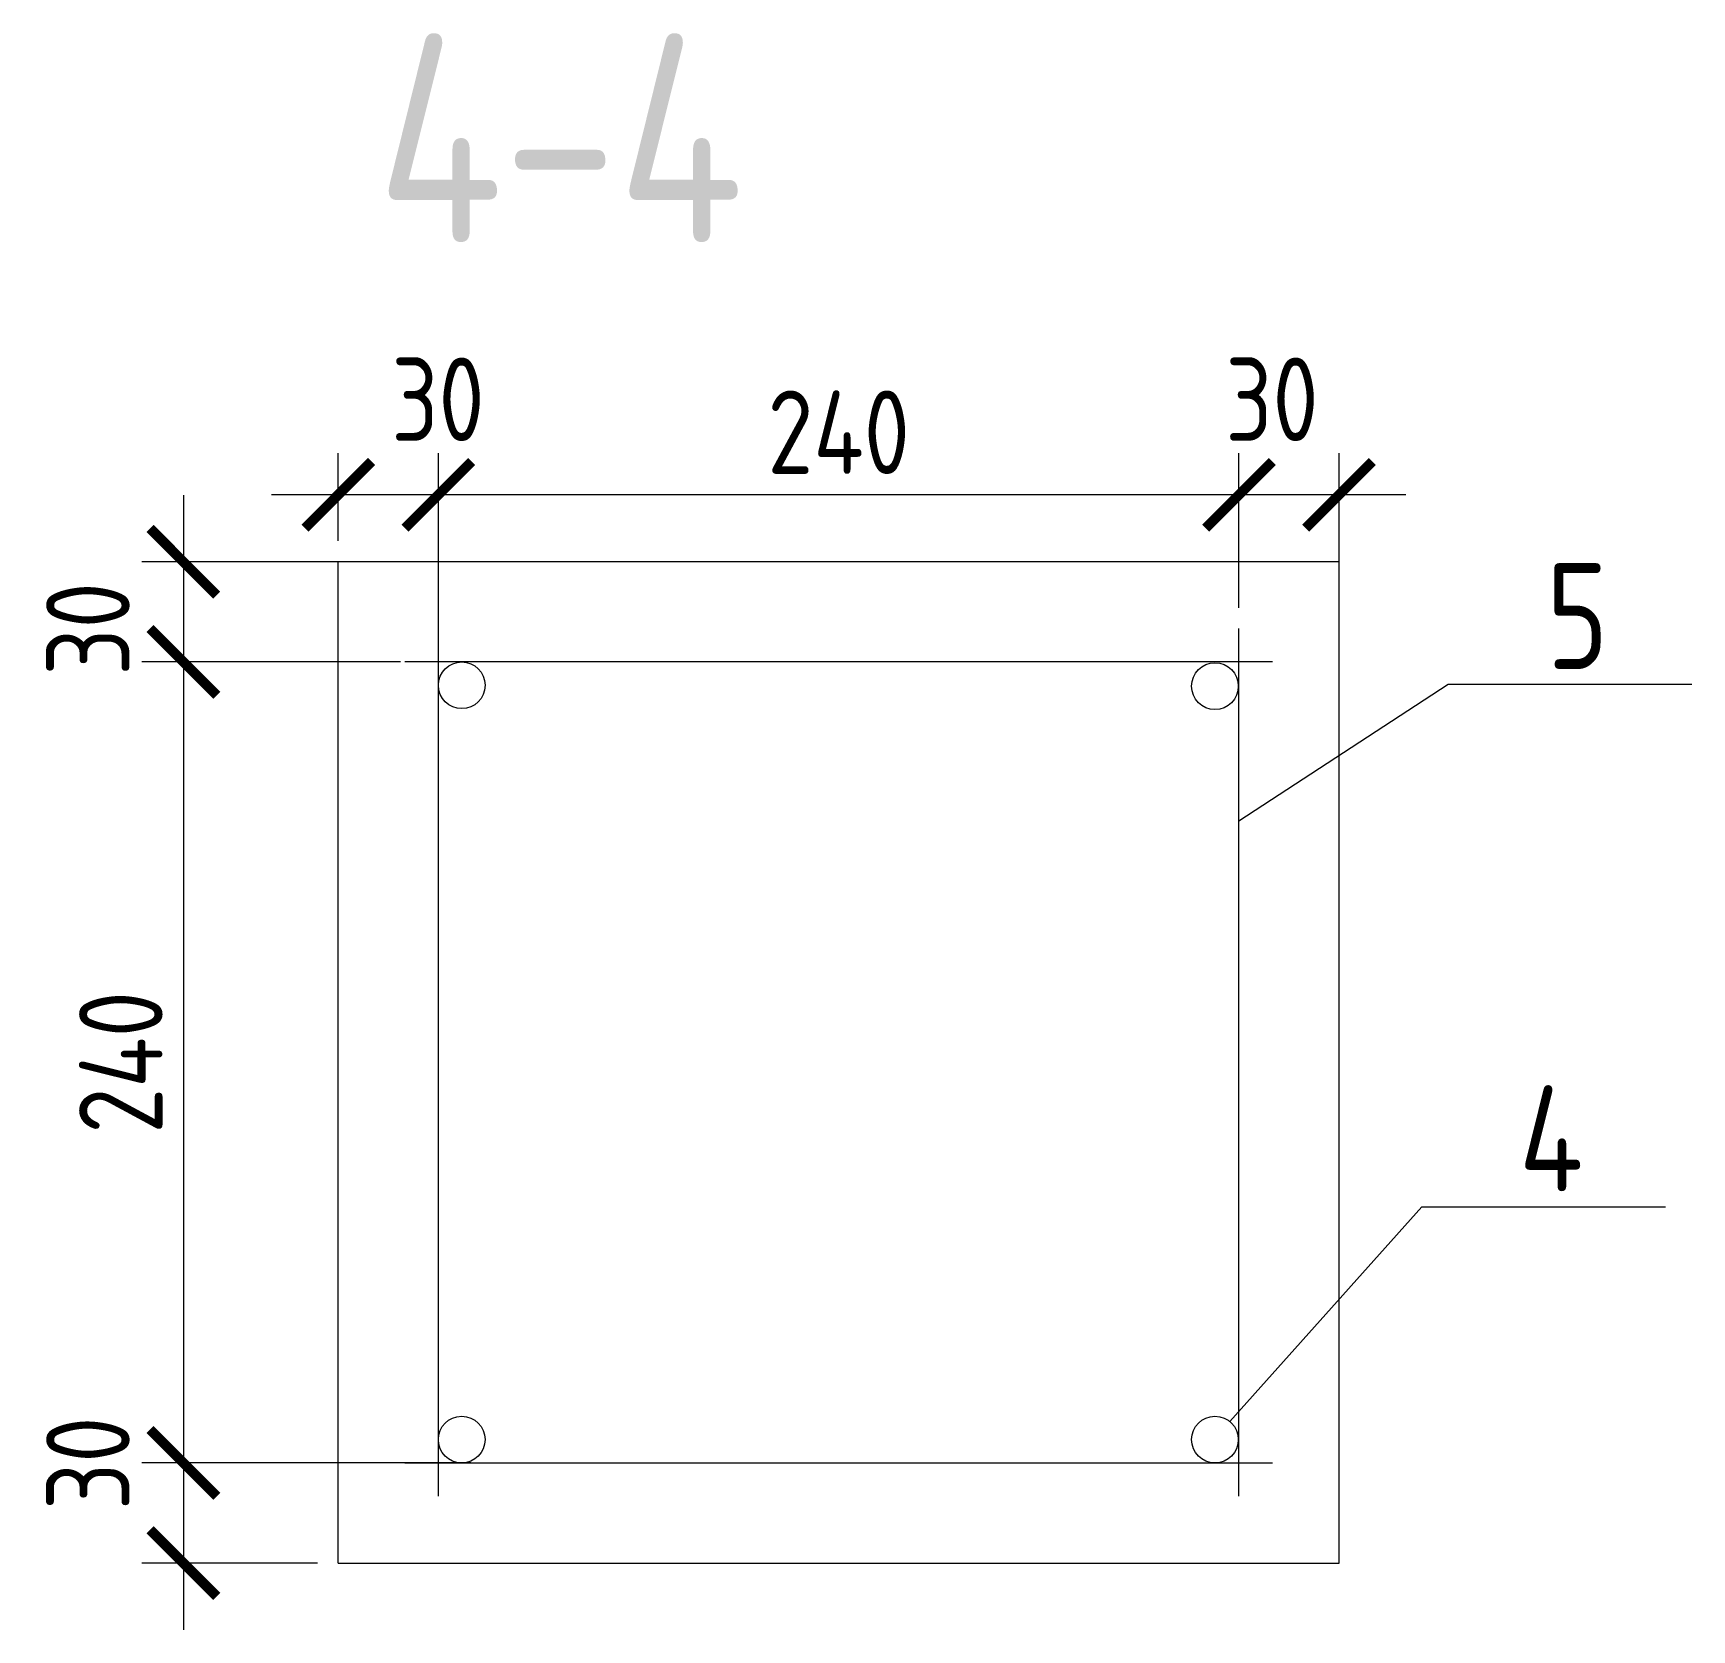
# Model space of a CAD drawing. Header units: millimetres. Extents: x -1960873 to -640355, y 7839719 to 16131025.
# Drawn here: x -724590.6 to -724093.4, y 7901948.5 to 7902426.8 of the extents above; entities that cross this region are included whole.
import ezdxf

# ---------------------------------------------------------------- set-up
doc = ezdxf.new("R2010")
doc.units = ezdxf.units.MM
doc.layers.get('0').update_dxf_attribs({"lineweight": 15})
doc.layers.add('КМ-Размеры', color=2, linetype='Continuous')
doc.styles.add('GOST-2.304_Type-B', font='')
doc.styles.get('GOST-2.304_Type-B').set_extended_font_data('ГОСТ тип А')
doc.dimstyles.new('SPDS', dxfattribs={"dimscale": 100, "dimtxt": 2.5, "dimasz": 2, "dimexe": 1.25, "dimexo": 0.625, "dimtad": 1, "dimdec": 0, "dimrnd": 0.001, "dimtxsty": 'GOST-2.304_Type-B', "dimblk": 'ARCHTICK', "dimcen": 2.5, "dimdle": 2, "dimadec": 0, "dimazin": 2, "dimtfac": 0.75, "dimtdec": 0, "dimtmove": 1, "dimatfit": 3, "dimfxl": 1.25, "dimtolj": 1, "dimarcsym": 0})

msp = doc.modelspace()

# ---------------------------------------------------------------- texts
at = {"transparency": 33554687, "width": 8055.8176, "attachment_point": 5, "style": 'GOST-2.304_Type-B'}
for s, insert, char_height in [('\\A1;4-4', (-724432.59, 7902395.38), 62.5), ('\\A1;5', (-724127.67, 7902252.21), 31.75), ('\\A1;4', (-724135.54, 7902095.68), 31.75)]:
    msp.add_mtext(s, dxfattribs=dict(at, insert=insert, char_height=char_height))

# ---------------------------------------------------------------- blocks, each defined once
blk = doc.blocks.new('_ArchTick')
at = {"color": 0, "linetype": 'ByBlock', "const_width": 0.15}
blk.add_lwpolyline([(-0.5, -0.5), (0.5, 0.5)], dxfattribs=at)
blk = doc.blocks.new('*D218')
at = {"layer": 'Defpoints', "color": 0, "ltscale": 10, "transparency": 16777216}
for p in [(-724453.12, 7901998.45), (-724545.54, 7901968.45), (-724499.12, 7901968.45)]:
    blk.add_point(p, dxfattribs=at)
at = {"layer": 'КМ-Размеры', "color": 0, "linetype": 'ByBlock', "lineweight": 5, "ltscale": 10, "transparency": 16777216}
blk.add_line((-724545.54, 7902018.45), (-724545.54, 7901948.45), dxfattribs=at)
at = {"layer": 'КМ-Размеры', "color": 0, "lineweight": 0, "ltscale": 10, "transparency": 16777216}
for p, q in [((-724459.37, 7901998.45), (-724558.04, 7901998.45)), ((-724505.37, 7901968.45), (-724558.04, 7901968.45))]:
    blk.add_line(p, q, dxfattribs=at)
at = {"layer": 'КМ-Размеры', "color": 0, "lineweight": 5, "ltscale": 10, "transparency": 16777216, "xscale": 20, "yscale": 20, "zscale": 20}
for p, rotation in [((-724545.54, 7901998.45), 90), ((-724545.54, 7901968.45), 270)]:
    blk.add_blockref('_ArchTick', p, dxfattribs=dict(at, rotation=rotation))
at = {"layer": 'КМ-Размеры', "color": 0, "lineweight": 15, "ltscale": 10, "transparency": 16777216, "insert": (-724574.16, 7901998.33), "char_height": 25, "attachment_point": 5, "rotation": 90, "style": 'GOST-2.304_Type-B'}
blk.add_mtext('\\A1;30', dxfattribs=at)
blk = doc.blocks.new('*D219')
at = {"layer": 'Defpoints', "color": 0, "ltscale": 10, "transparency": 16777216}
for p in [(-724474.25, 7902238.45), (-724545.54, 7901998.45), (-724453.12, 7901998.45)]:
    blk.add_point(p, dxfattribs=at)
at = {"layer": 'КМ-Размеры', "color": 0, "linetype": 'ByBlock', "lineweight": 5, "ltscale": 10, "transparency": 16777216}
blk.add_line((-724545.54, 7902258.45), (-724545.54, 7901978.45), dxfattribs=at)
at = {"layer": 'КМ-Размеры', "color": 0, "lineweight": 0, "ltscale": 10, "transparency": 16777216}
for p, q in [((-724480.5, 7902238.45), (-724558.04, 7902238.45)), ((-724459.37, 7901998.45), (-724558.04, 7901998.45))]:
    blk.add_line(p, q, dxfattribs=at)
at = {"layer": 'КМ-Размеры', "color": 0, "lineweight": 5, "ltscale": 10, "transparency": 16777216, "xscale": 20, "yscale": 20, "zscale": 20}
for p, rotation in [((-724545.54, 7902238.45), 90), ((-724545.54, 7901998.45), 270)]:
    blk.add_blockref('_ArchTick', p, dxfattribs=dict(at, rotation=rotation))
at = {"layer": 'КМ-Размеры', "color": 0, "lineweight": 15, "ltscale": 10, "transparency": 16777216, "insert": (-724564.29, 7902118.45), "char_height": 25, "attachment_point": 5, "rotation": 90, "style": 'GOST-2.304_Type-B'}
blk.add_mtext('\\A1;240', dxfattribs=at)
blk = doc.blocks.new('*D220')
at = {"layer": 'Defpoints', "color": 0, "ltscale": 10, "transparency": 16777216}
for p in [(-724449.12, 7902268.45), (-724545.54, 7902238.45), (-724474.25, 7902238.45)]:
    blk.add_point(p, dxfattribs=at)
at = {"layer": 'КМ-Размеры', "color": 0, "linetype": 'ByBlock', "lineweight": 5, "ltscale": 10, "transparency": 16777216}
blk.add_line((-724545.54, 7902288.45), (-724545.54, 7902218.45), dxfattribs=at)
at = {"layer": 'КМ-Размеры', "color": 0, "lineweight": 0, "ltscale": 10, "transparency": 16777216}
for p, q in [((-724455.37, 7902268.45), (-724558.04, 7902268.45)), ((-724480.5, 7902238.45), (-724558.04, 7902238.45))]:
    blk.add_line(p, q, dxfattribs=at)
at = {"layer": 'КМ-Размеры', "color": 0, "lineweight": 5, "ltscale": 10, "transparency": 16777216, "xscale": 20, "yscale": 20, "zscale": 20}
for p, rotation in [((-724545.54, 7902268.45), 90), ((-724545.54, 7902238.45), 270)]:
    blk.add_blockref('_ArchTick', p, dxfattribs=dict(at, rotation=rotation))
at = {"layer": 'КМ-Размеры', "color": 0, "lineweight": 15, "ltscale": 10, "transparency": 16777216, "insert": (-724574.16, 7902248.33), "char_height": 25, "attachment_point": 5, "rotation": 90, "style": 'GOST-2.304_Type-B'}
blk.add_mtext('\\A1;30', dxfattribs=at)
blk = doc.blocks.new('*D221')
at = {"layer": 'Defpoints', "color": 0, "ltscale": 10, "transparency": 16777216}
for p in [(-724499.12, 7902288.52), (-724499.12, 7902268.45), (-724469.12, 7902238.45)]:
    blk.add_point(p, dxfattribs=at)
at = {"layer": 'КМ-Размеры', "color": 0, "lineweight": 0, "ltscale": 10, "transparency": 16777216}
for p, q in [((-724499.12, 7902274.7), (-724499.12, 7902301.02)), ((-724469.12, 7902244.7), (-724469.12, 7902301.02))]:
    blk.add_line(p, q, dxfattribs=at)
at = {"layer": 'КМ-Размеры', "color": 0, "linetype": 'ByBlock', "lineweight": 5, "ltscale": 10, "transparency": 16777216}
blk.add_line((-724449.12, 7902288.52), (-724519.12, 7902288.52), dxfattribs=at)
at = {"layer": 'КМ-Размеры', "color": 0, "lineweight": 5, "ltscale": 10, "transparency": 16777216, "xscale": 20, "yscale": 20, "zscale": 20, "rotation": 180}
blk.add_blockref('_ArchTick', (-724499.12, 7902288.52), dxfattribs=at)
at = {"layer": 'КМ-Размеры', "color": 0, "lineweight": 5, "ltscale": 10, "transparency": 16777216, "xscale": 20, "yscale": 20, "zscale": 20}
blk.add_blockref('_ArchTick', (-724469.12, 7902288.52), dxfattribs=at)
at = {"layer": 'КМ-Размеры', "color": 0, "lineweight": 15, "ltscale": 10, "transparency": 16777216, "insert": (-724469.24, 7902317.14), "char_height": 25, "attachment_point": 5, "style": 'GOST-2.304_Type-B'}
blk.add_mtext('\\A1;30', dxfattribs=at)
blk = doc.blocks.new('*D222')
at = {"layer": 'Defpoints', "color": 0, "ltscale": 10, "transparency": 16777216}
for p in [(-724469.12, 7902288.52), (-724469.12, 7902248.45), (-724229.12, 7902248.45)]:
    blk.add_point(p, dxfattribs=at)
at = {"layer": 'КМ-Размеры', "color": 0, "lineweight": 0, "ltscale": 10, "transparency": 16777216}
for p, q in [((-724469.12, 7902254.7), (-724469.12, 7902301.02)), ((-724229.12, 7902254.7), (-724229.12, 7902301.02))]:
    blk.add_line(p, q, dxfattribs=at)
at = {"layer": 'КМ-Размеры', "color": 0, "linetype": 'ByBlock', "lineweight": 5, "ltscale": 10, "transparency": 16777216}
blk.add_line((-724209.12, 7902288.52), (-724489.12, 7902288.52), dxfattribs=at)
at = {"layer": 'КМ-Размеры', "color": 0, "lineweight": 5, "ltscale": 10, "transparency": 16777216, "xscale": 20, "yscale": 20, "zscale": 20, "rotation": 180}
blk.add_blockref('_ArchTick', (-724469.12, 7902288.52), dxfattribs=at)
at = {"layer": 'КМ-Размеры', "color": 0, "lineweight": 5, "ltscale": 10, "transparency": 16777216, "xscale": 20, "yscale": 20, "zscale": 20}
blk.add_blockref('_ArchTick', (-724229.12, 7902288.52), dxfattribs=at)
at = {"layer": 'КМ-Размеры', "color": 0, "lineweight": 15, "ltscale": 10, "transparency": 16777216, "insert": (-724349.12, 7902307.27), "char_height": 25, "attachment_point": 5, "style": 'GOST-2.304_Type-B'}
blk.add_mtext('\\A1;240', dxfattribs=at)
blk = doc.blocks.new('*D223')
at = {"layer": 'Defpoints', "color": 0, "ltscale": 10, "transparency": 16777216}
for p in [(-724229.12, 7902288.52), (-724229.12, 7902248.45), (-724199.12, 7902218.45)]:
    blk.add_point(p, dxfattribs=at)
at = {"layer": 'КМ-Размеры', "color": 0, "lineweight": 0, "ltscale": 10, "transparency": 16777216}
for p, q in [((-724229.12, 7902254.7), (-724229.12, 7902301.02)), ((-724199.12, 7902224.7), (-724199.12, 7902301.02))]:
    blk.add_line(p, q, dxfattribs=at)
at = {"layer": 'КМ-Размеры', "color": 0, "linetype": 'ByBlock', "lineweight": 5, "ltscale": 10, "transparency": 16777216}
blk.add_line((-724179.12, 7902288.52), (-724249.12, 7902288.52), dxfattribs=at)
at = {"layer": 'КМ-Размеры', "color": 0, "lineweight": 5, "ltscale": 10, "transparency": 16777216, "xscale": 20, "yscale": 20, "zscale": 20, "rotation": 180}
blk.add_blockref('_ArchTick', (-724229.12, 7902288.52), dxfattribs=at)
at = {"layer": 'КМ-Размеры', "color": 0, "lineweight": 5, "ltscale": 10, "transparency": 16777216, "xscale": 20, "yscale": 20, "zscale": 20}
blk.add_blockref('_ArchTick', (-724199.12, 7902288.52), dxfattribs=at)
at = {"layer": 'КМ-Размеры', "color": 0, "lineweight": 15, "ltscale": 10, "transparency": 16777216, "insert": (-724219.24, 7902317.14), "char_height": 25, "attachment_point": 5, "style": 'GOST-2.304_Type-B'}
blk.add_mtext('\\A1;30', dxfattribs=at)

# ---------------------------------------------------------------- dimensions: what is measured, and where the dimension line sits
at = {"layer": 'КМ-Размеры', "color": 7, "lineweight": 15, "ltscale": 10, "transparency": 33554687}
for base, p1, p2, angle, override, picture, middle in [((-724499.12, 7902288.52), (-724469.12, 7902238.45), (-724499.12, 7902268.45), 180, {"dimscale": 10, "dimasz": 2, "dimblk1": 'ArchTick', "dimblk2": 'ArchTick', "dimsah": 1, "dimlwd": 5, "dimlwe": 0}, '*D221', (-724469.24, 7902298.39)), ((-724229.12, 7902288.52), (-724199.12, 7902218.45), (-724229.12, 7902248.45), 180, {"dimscale": 10, "dimasz": 2, "dimblk1": 'ArchTick', "dimblk2": 'ArchTick', "dimsah": 1, "dimlwd": 5, "dimlwe": 0}, '*D223', (-724219.24, 7902298.39)), ((-724469.12, 7902288.52), (-724229.12, 7902248.45), (-724469.12, 7902248.45), 180, {"dimscale": 10, "dimblk1": 'ArchTick', "dimblk2": 'ArchTick', "dimsah": 1, "dimlwd": 5, "dimlwe": 0}, '*D222', (-724349.12, 7902288.52)), ((-724545.54, 7902238.45), (-724449.12, 7902268.45), (-724474.25, 7902238.45), 270, {"dimscale": 10, "dimasz": 2, "dimblk1": 'ArchTick', "dimblk2": 'ArchTick', "dimsah": 1, "dimlwd": 5, "dimlwe": 0}, '*D220', (-724555.41, 7902248.33)), ((-724545.54, 7901998.45), (-724474.25, 7902238.45), (-724453.12, 7901998.45), 270, {"dimscale": 10, "dimblk1": 'ArchTick', "dimblk2": 'ArchTick', "dimsah": 1, "dimlwd": 5, "dimlwe": 0}, '*D219', (-724545.54, 7902118.45)), ((-724545.54, 7901968.45), (-724453.12, 7901998.45), (-724499.12, 7901968.45), 270, {"dimscale": 10, "dimasz": 2, "dimblk1": 'ArchTick', "dimblk2": 'ArchTick', "dimsah": 1, "dimlwd": 5, "dimlwe": 0}, '*D218', (-724555.41, 7901998.33))]:
    dim = msp.add_linear_dim(base=base, p1=p1, p2=p2, angle=angle, dimstyle='SPDS', override=override, dxfattribs=at)
    dim.commit()
    dim.dimension.update_dxf_attribs({"geometry": picture, "text_midpoint": middle, "dimtype": 160})

# ---------------------------------------------------------------- linework, layer by layer
at = {"transparency": 33554687}
for p, q in [((-724499.12, 7901968.45), (-724499.12, 7902268.45)), ((-724199.12, 7902268.45), (-724499.12, 7902268.45)), ((-724199.12, 7901968.45), (-724199.12, 7902268.45)), ((-724469.12, 7901988.45), (-724469.12, 7902248.45)), ((-724229.12, 7901988.45), (-724229.12, 7902248.45)), ((-724219.12, 7902238.45), (-724479.12, 7902238.45)), ((-724229.12, 7902190.88), (-724166.42, 7902231.75)), ((-724166.42, 7902231.75), (-724093.38, 7902231.75)), ((-724231.85, 7902010.84), (-724174.3, 7902075.22)), ((-724174.3, 7902075.22), (-724101.25, 7902075.22)), ((-724479.12, 7901998.45), (-724219.12, 7901998.45)), ((-724499.12, 7901968.45), (-724199.12, 7901968.45))]:
    msp.add_line(p, q, dxfattribs=at)
for centre in [(-724462.09, 7902231.45), (-724236.32, 7902231.19), (-724462.12, 7902005.45), (-724236.32, 7902005.45)]:
    msp.add_circle(centre, 7, dxfattribs=at)

msp.set_redraw_order([(e.dxf.handle, doc.entitydb.next_handle()) for e in msp.query("TEXT MTEXT ATTDEF DIMENSION ARC_DIMENSION")])  # texts and dimensions are drawn at this point

doc.saveas('drawing.dxf')
